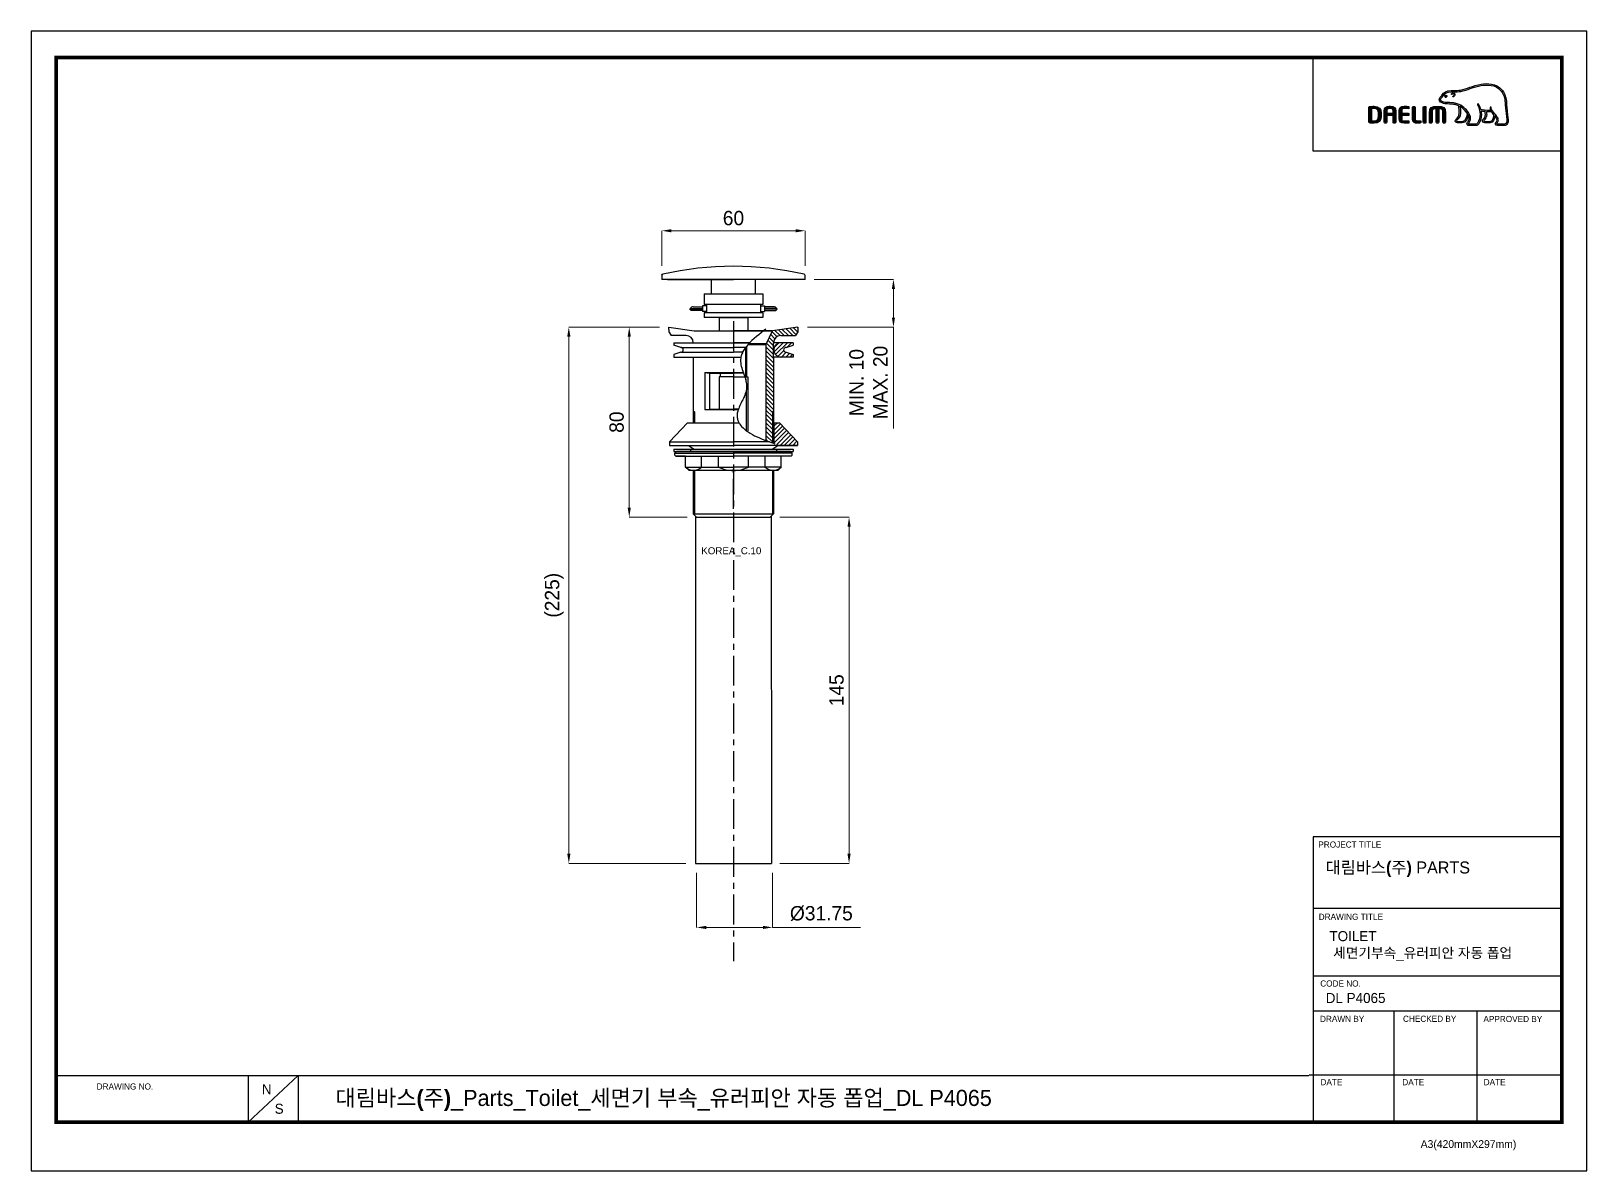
# Model space of a CAD drawing. Extents: x 0 to 651, y 0 to 477.
import ezdxf

# ---------------------------------------------------------------- set-up
doc = ezdxf.new("R2010")
doc.units = 0
doc.header["$LTSCALE"] = 10
doc.header["$MEASUREMENT"] = 0
doc.header["$PDMODE"] = 3
doc.header["$PDSIZE"] = -10
for name, pattern in [('CENTER', [2, 1.25, -0.25, 0.25, -0.25]), ('PHANTOM', [0.8, 0.45, -0.05, 0.1, -0.05, 0.1, -0.05]), ('PHANTOM2', [1.25, 0.625, -0.125, 0.125, -0.125, 0.125, -0.125])]:
    doc.linetypes.add(name, pattern=pattern)
doc.layers.get('0').update_dxf_attribs({"linetype": 'CONTINUOUS'})
doc.layers.get('DEFPOINTS').update_dxf_attribs({"linetype": 'CONTINUOUS'})
for name, color, linetype in [('1', 7, 'CONTINUOUS'), ('DEF_LAYER_ASSEM_MEMBER', 7, 'CONTINUOUS'), ('Layer 1', 7, 'CONTINUOUS'), ('Layer1', 1, 'CENTER'), ('Layer3', 2, 'CONTINUOUS'), ('레이어 1', 7, 'CONTINUOUS')]:
    doc.layers.add(name, color=color, linetype=linetype)
doc.layers.add('외형선', color=3, linetype='CONTINUOUS', lineweight=30)
doc.styles.add('Daelim Dimension', font='')
doc.styles.get("Standard").update_dxf_attribs({"font": ''})
doc.styles.get('Daelim Dimension').set_extended_font_data('나눔고딕')
doc.styles.get('Standard').set_extended_font_data('GulimChe')
doc.dimstyles.new('DEFAULT', dxfattribs={"dimscale": 2, "dimtxt": 2, "dimasz": 2, "dimexe": 0, "dimexo": 2, "dimgap": 1, "dimtad": 1, "dimdec": 0, "dimzin": 9, "dimdsep": 46, "dimtxsty": 'Daelim Dimension', "dimcen": 0.5, "dimclrd": 5, "dimclre": 5, "dimclrt": 256, "dimadec": 1, "dimazin": 0, "dimtfac": 1, "dimtdec": 0, "dimtix": 1, "dimtmove": 0, "dimatfit": 3, "dimfxl": 1, "dimtolj": 1, "dimtzin": 1, "dimlwd": 9, "dimlwe": 9, "dimarcsym": 0})

msp = doc.modelspace()

# ---------------------------------------------------------------- texts
at = {"color": 5, "ltscale": 40, "style": 'Daelim Dimension'}
for s, height, p in [('PROJECT TITLE', 2.56901, (538.628, 135.297)), ('DRAWING TITLE', 2.56901, (538.792, 105.061)), ('CODE NO.', 2.569, (539.437, 77.139)), ('DRAWN BY', 2.569, (539.336, 62.331)), ('CHECKED BY', 2.569, (574.046, 62.376)), ('APPROVED BY', 2.56901, (607.71, 62.293)), ('DRAWING NO.', 2.56901, (27.441, 34.032)), ('DATE', 2.569, (539.537, 35.853)), ('DATE', 2.569, (573.773, 35.853)), ('DATE', 2.569, (607.828, 35.853)), ('A3(420mmX297mm)', 3.24237, (581.453, 9.609))]:
    msp.add_text(s, height=height, dxfattribs=at).set_placement(p)
at = {"attachment_point": 1, "style": 'Daelim Dimension'}
for s, insert, char_height, width in [('{\\fPretendard Variable SemiBold|b0|i0|c129|p2;\\C7;대림바스(주)} PARTS', (541.683, 129.495), 5.036, 80.93993), (' TOILET\\P  세면기부속_유러피안 자동 폽업', (541.728, 100.349), 4.20412, 88.86379), ('DL P4065', (541.728, 74.457), 4.2041, 70.7511), ('N', (96.529, 36.289), 4.204, 5.86731), ('S', (101.935, 28.112), 4.204, 5.86731)]:
    msp.add_mtext(s, dxfattribs=dict(at, insert=insert, char_height=char_height, width=width))
at = {"color": 2, "insert": (127.34, 33.921), "char_height": 6.75663, "width": 305.05268, "attachment_point": 1, "style": 'Daelim Dimension'}
msp.add_mtext('{\\fPretendard Variable SemiBold|b0|i0|c129|p2;대림바스(주)}_Parts_Toilet_세면기 부속_유러피안 자동 폽업_DL P4065', dxfattribs=at)
at = {"layer": '1', "insert": (280.431, 260.992), "char_height": 2.916, "attachment_point": 1}
msp.add_mtext_dynamic_manual_height_columns('{\\fSwis721 BlkOul BT|b0|i0|c0|p82;KOREA_C.10}', width=20.43066, gutter_width=10.65, heights=[0], dxfattribs=at)

# ---------------------------------------------------------------- blocks, each defined once
blk = doc.blocks.new('*D6')
at = {"color": 5, "lineweight": 9, "ltscale": 0.5, "transparency": 16777216}
for p, q in [((262.89, 353.11), (250.29, 353.11)), ((250.29, 349.11), (250.29, 277.59)), ((274.49, 273.59), (250.29, 273.59))]:
    blk.add_line(p, q, dxfattribs=at)
at = {"color": 5, "ltscale": 0.5, "transparency": 16777216}
for points in [[(249.62, 349.11), (250.95, 349.11), (250.29, 353.11)], [(249.62, 277.59), (250.95, 277.59), (250.29, 273.59)]]:
    blk.add_solid(points, dxfattribs=at)
at = {"layer": 'DEFPOINTS', "color": 0, "ltscale": 0.5, "transparency": 16777216}
for p in [(266.89, 353.11), (250.29, 273.59), (278.49, 273.59)]:
    blk.add_point(p, dxfattribs=at)
at = {"color": 7, "ltscale": 0.5, "transparency": 16777216, "insert": (245.02, 313.35), "char_height": 6, "attachment_point": 5, "rotation": 90, "style": 'Daelim Dimension'}
blk.add_mtext('\\A1;80', dxfattribs=at)
blk = doc.blocks.new('*D5')
at = {"color": 5, "lineweight": 9, "ltscale": 0.5, "transparency": 16777216}
for p, q in [((327.69, 373.11), (360.84, 373.11)), ((360.84, 369.11), (360.84, 357.11)), ((324.89, 353.11), (360.84, 353.11)), ((360.84, 353.11), (360.84, 310.74))]:
    blk.add_line(p, q, dxfattribs=at)
at = {"color": 5, "ltscale": 0.5, "transparency": 16777216}
for points in [[(360.17, 369.11), (361.5, 369.11), (360.84, 373.11)], [(360.17, 357.11), (361.5, 357.11), (360.84, 353.11)]]:
    blk.add_solid(points, dxfattribs=at)
at = {"layer": 'DEFPOINTS', "color": 0, "ltscale": 0.5, "transparency": 16777216}
for p in [(323.69, 373.11), (320.89, 353.11), (360.84, 353.11)]:
    blk.add_point(p, dxfattribs=at)
at = {"color": 7, "ltscale": 0.5, "transparency": 16777216, "insert": (350.39, 329.92), "char_height": 6, "attachment_point": 5, "rotation": 90, "style": 'Daelim Dimension'}
blk.add_mtext('\\A1;MIN. 10\\PMAX. 20', dxfattribs=at)
blk = doc.blocks.new('*D7')
at = {"color": 5, "lineweight": 9, "ltscale": 0.5, "transparency": 16777216}
for p, q in [((262.89, 353.11), (225, 353.11)), ((225, 349.11), (225, 132.69)), ((274.01, 128.69), (225, 128.69))]:
    blk.add_line(p, q, dxfattribs=at)
at = {"color": 5, "ltscale": 0.5, "transparency": 16777216}
for points in [[(224.33, 349.11), (225.67, 349.11), (225, 353.11)], [(224.33, 132.69), (225.67, 132.69), (225, 128.69)]]:
    blk.add_solid(points, dxfattribs=at)
at = {"layer": 'DEFPOINTS', "color": 0, "ltscale": 0.5, "transparency": 16777216}
for p in [(266.89, 353.11), (225, 128.69), (278.01, 128.69)]:
    blk.add_point(p, dxfattribs=at)
at = {"color": 7, "ltscale": 0.5, "transparency": 16777216, "insert": (218.89, 240.9), "char_height": 6, "attachment_point": 5, "rotation": 90, "style": 'Daelim Dimension'}
blk.add_mtext('\\A1;(225)', dxfattribs=at)
blk = doc.blocks.new('*D8')
at = {"color": 5, "lineweight": 9, "ltscale": 0.5, "transparency": 16777216}
for p, q in [((313.29, 273.59), (342.27, 273.59)), ((342.27, 269.59), (342.27, 132.69)), ((313.29, 128.69), (342.27, 128.69))]:
    blk.add_line(p, q, dxfattribs=at)
at = {"color": 5, "ltscale": 0.5, "transparency": 16777216}
for points in [[(341.6, 269.59), (342.93, 269.59), (342.27, 273.59)], [(341.6, 132.69), (342.93, 132.69), (342.27, 128.69)]]:
    blk.add_solid(points, dxfattribs=at)
at = {"layer": 'DEFPOINTS', "color": 0, "ltscale": 0.5, "transparency": 16777216}
for p in [(309.29, 273.59), (309.29, 128.69), (342.27, 128.69)]:
    blk.add_point(p, dxfattribs=at)
at = {"color": 7, "ltscale": 0.5, "transparency": 16777216, "insert": (337.04, 201.14), "char_height": 6, "attachment_point": 5, "rotation": 90, "style": 'Daelim Dimension'}
blk.add_mtext('\\A1;145', dxfattribs=at)
blk = doc.blocks.new('*D9')
at = {"color": 5, "lineweight": 9, "ltscale": 0.5, "transparency": 16777216}
for p, q in [((263.89, 378.74), (263.89, 393.45)), ((267.89, 393.45), (319.89, 393.45)), ((323.89, 378.74), (323.89, 393.45))]:
    blk.add_line(p, q, dxfattribs=at)
at = {"color": 5, "ltscale": 0.5, "transparency": 16777216}
for points in [[(267.89, 394.12), (267.89, 392.79), (263.89, 393.45)], [(319.89, 394.12), (319.89, 392.79), (323.89, 393.45)]]:
    blk.add_solid(points, dxfattribs=at)
at = {"layer": 'DEFPOINTS', "color": 0, "ltscale": 0.5, "transparency": 16777216}
for p in [(323.89, 393.45), (263.89, 374.74), (323.89, 374.74)]:
    blk.add_point(p, dxfattribs=at)
at = {"color": 7, "ltscale": 0.5, "transparency": 16777216, "insert": (293.89, 398.72), "char_height": 6, "attachment_point": 5, "style": 'Daelim Dimension'}
blk.add_mtext('\\A1;60', dxfattribs=at)
blk = doc.blocks.new('*D10')
at = {"color": 5, "lineweight": 9, "ltscale": 0.5, "transparency": 16777216}
for p, q in [((278.49, 124.69), (278.49, 101.89)), ((310.24, 124.69), (310.24, 101.89)), ((282.49, 101.89), (306.24, 101.89)), ((310.24, 101.89), (347.11, 101.89))]:
    blk.add_line(p, q, dxfattribs=at)
at = {"color": 5, "ltscale": 0.5, "transparency": 16777216}
for points in [[(282.49, 102.55), (282.49, 101.22), (278.49, 101.89)], [(306.24, 102.55), (306.24, 101.22), (310.24, 101.89)]]:
    blk.add_solid(points, dxfattribs=at)
at = {"layer": 'DEFPOINTS', "color": 0, "ltscale": 0.5, "transparency": 16777216}
for p in [(278.49, 128.69), (310.24, 128.69), (310.24, 101.89)]:
    blk.add_point(p, dxfattribs=at)
at = {"color": 7, "ltscale": 0.5, "transparency": 16777216, "insert": (330.67, 107.72), "char_height": 6, "attachment_point": 5, "style": 'Daelim Dimension'}
blk.add_mtext('\\A1;%%c31.75', dxfattribs=at)

# ---------------------------------------------------------------- dimensions: what is measured, and where the dimension line sits
at = {"ltscale": 0.5}
dim = msp.add_linear_dim(base=(323.887, 393.454), p1=(263.887, 374.737), p2=(323.887, 374.737), dimstyle='DEFAULT', override={"dimtxt": 3, "dimclrt": 7}, dxfattribs=at)
dim.commit()
dim.dimension.update_dxf_attribs({"geometry": '*D9', "text_midpoint": (293.887, 398.72)})
dim = msp.add_linear_dim(base=(360.838, 353.106), p1=(323.687, 373.106), p2=(320.887, 353.106), angle=90, text='MIN. 10\\PMAX. <>', dimstyle='DEFAULT', override={"dimtxt": 3, "dimclrt": 7}, dxfattribs=at)
dim.commit()
dim.dimension.update_dxf_attribs({"geometry": '*D5', "text_midpoint": (360.838, 329.922), "dimtype": 160})
dim = msp.add_linear_dim(base=(225, 128.688), p1=(266.887, 353.106), p2=(278.012, 128.688), angle=90, text='(225)', dimstyle='DEFAULT', override={"dimtxt": 3, "dimclrt": 7}, dxfattribs=at)
dim.commit()
dim.dimension.update_dxf_attribs({"geometry": '*D7', "text_midpoint": (218.889, 240.897)})
for base, p1, p2, picture, middle in [((250.287, 273.588), (266.887, 353.106), (278.487, 273.588), '*D6', (245.021, 313.347)), ((342.267, 128.688), (309.287, 273.588), (309.287, 128.688), '*D8', (337.035, 201.138))]:
    dim = msp.add_linear_dim(base=base, p1=p1, p2=p2, angle=90, dimstyle='DEFAULT', override={"dimtxt": 3, "dimclrt": 7}, dxfattribs=at)
    dim.commit()
    dim.dimension.update_dxf_attribs({"geometry": picture, "text_midpoint": middle})
dim = msp.add_linear_dim(base=(310.237, 101.888), p1=(278.487, 128.688), p2=(310.237, 128.688), text='%%c<>', dimstyle='DEFAULT', override={"dimtxt": 3, "dimdec": 2, "dimclrt": 7}, dxfattribs=at)
dim.commit()
dim.dimension.update_dxf_attribs({"geometry": '*D10', "text_midpoint": (330.674, 101.888), "dimtype": 160})

# ---------------------------------------------------------------- hatches: boundary and pattern name
at = {"layer": '1'}
h = msp.add_hatch(dxfattribs=at)
h.set_pattern_fill('ANSI31', color=256, scale=10, angle=90)
h.set_pattern_definition([(135, (259.4752, 78.2379), (-0.8838835, -0.8838835), [])])
edge = h.paths.add_edge_path()
edge.add_line((310.687, 340.606), (310.687, 346.606))
edge.add_arc((313.687, 346.606), 3, 90.182742, 180, ccw=False)
edge.add_line((313.677, 349.606), (319.887, 349.606))
edge.add_line((319.887, 349.606), (320.887, 351.106))
edge.add_line((320.887, 351.106), (320.887, 353.106))
edge.add_line((320.887, 353.106), (310.278, 351.606))
edge.add_line((310.278, 351.606), (307.68, 346.315))
edge.add_arc((308.578, 345.874), 1, 153.853159, 180)
edge.add_line((307.578, 345.874), (307.578, 305.604))
edge.add_spline(control_points=[(307.578, 305.604), (308.026, 305.436), (308.481, 305.27), (308.944, 305.106)], knot_values=[59.3733795, 59.3733795, 59.3733795, 59.3733795, 60.5165772, 60.5165772, 60.5165772, 60.5165772], degree=3, periodic=0)
edge.add_spline(control_points=[(308.944, 305.106), (309.353, 304.962), (309.767, 304.819), (310.187, 304.677)], knot_values=[60.5165772, 60.5165772, 60.5165772, 60.5165772, 61.5254976, 61.5254976, 61.5254976, 61.5254976], degree=3, periodic=0)
edge.add_line((310.187, 304.677), (310.187, 317.606))
edge.add_line((310.187, 317.606), (310.687, 318.106))
edge.add_line((310.687, 318.106), (310.687, 340.606))
h = msp.add_hatch(dxfattribs=at)
h.set_pattern_fill('ANSI31', color=256, scale=10)
h.set_pattern_definition([(45, (-1029.8108, 552.4247), (-0.8838835, 0.8838835), [])])
edge = h.paths.add_edge_path()
edge.add_line((315.887, 344.606), (318.887, 345.606))
edge.add_line((318.887, 345.606), (318.887, 346.606))
edge.add_line((318.887, 346.606), (313.787, 346.606))
edge.add_spline(control_points=[(313.787, 346.606), (307.787, 346.606), (307.787, 340.606), (313.787, 340.606)], knot_values=[0, 0, 0, 0, 1, 1, 1, 1], weights=[1, 0.3333333, 0.3333333, 1], degree=3, periodic=0)
edge.add_line((313.787, 340.606), (318.887, 340.606))
edge.add_line((318.887, 340.606), (318.887, 341.606))
edge.add_line((318.887, 341.606), (315.887, 342.606))
edge.add_arc((315.887, 343.606), 1, 90, 270, ccw=False)
h = msp.add_hatch(dxfattribs=at)
h.set_pattern_fill('ANSI31', color=256, scale=10)
h.set_pattern_definition([(45, (259.4752, 78.2379), (-0.8838835, 0.8838835), [])])
edge = h.paths.add_edge_path()
edge.add_line((313.137, 313.106), (310.787, 313.106))
edge.add_line((310.787, 313.106), (310.787, 304.477))
edge.add_spline(control_points=[(310.787, 304.477), (311.679, 304.181), (312.593, 303.891), (313.523, 303.606)], knot_values=[62.0040833, 62.0040833, 62.0040833, 62.0040833, 64.1281314, 64.1281314, 64.1281314, 64.1281314], degree=3, periodic=0)
edge.add_line((313.523, 303.606), (320.637, 303.606))
edge.add_line((320.637, 303.606), (320.637, 305.106))
edge.add_line((320.637, 305.106), (313.137, 313.106))
at = {"layer": '레이어 1'}
h = msp.add_hatch(color=5, dxfattribs=at)
h.dxf.hatch_style = 1
edge = h.paths.add_edge_path(flags=16)
edge.add_spline(control_points=[(617.136, 438.367), (616.852, 438.053), (616.496, 438.05), (616.481, 438.05), (616.481, 438.05), (613.626, 438.05), (613.626, 438.05), (613.522, 438.05), (613.441, 438.076), (613.39, 438.128), (613.346, 438.17), (613.325, 438.234), (613.325, 438.314), (613.325, 438.475), (613.443, 438.623), (613.568, 438.78), (613.683, 438.929), (613.793, 439.07), (613.855, 439.243), (614.011, 439.664), (613.995, 440.112), (613.808, 440.508), (613.471, 441.223), (612.971, 441.784), (612.487, 442.327), (612.487, 442.327), (612.323, 442.508), (612.323, 442.509), (611.693, 443.211), (611.042, 443.938), (610.99, 444.922), (610.978, 445.117), (610.888, 445.235), (610.763, 445.23), (610.763, 445.23), (610.578, 445.141), (610.574, 445.141), (610.524, 445.086), (610.496, 445.004), (610.496, 444.91), (610.496, 444.91), (610.498, 444.876), (610.498, 444.876), (610.523, 444.52), (610.608, 444.171), (610.757, 443.808), (610.757, 443.808), (610.772, 443.772), (610.772, 443.772), (610.772, 443.772), (610.733, 443.77), (610.733, 443.77), (608.901, 443.698), (607.105, 444.044), (606.576, 444.171), (606.251, 445.482), (605.722, 446.351), (605.699, 446.387), (605.658, 446.456), (605.593, 446.508), (605.53, 446.526), (605.53, 446.526), (605.375, 446.503), (605.356, 446.5), (605.343, 446.481), (605.316, 446.445), (605.257, 446.365), (605.257, 446.365), (605.249, 446.301), (605.249, 446.301), (605.249, 446.301), (605.298, 446.128), (605.298, 446.128), (605.338, 446.059), (606.279, 444.411), (606.279, 442.228), (606.279, 440.881), (605.925, 439.611), (605.227, 438.452), (605.06, 438.174), (604.841, 438.05), (604.514, 438.05), (604.514, 438.05), (601.7, 438.05), (601.7, 438.05), (601.607, 438.05), (601.412, 438.116), (601.412, 438.319), (601.412, 438.431), (601.516, 438.615), (601.69, 438.809), (602.862, 440.115), (602.186, 442.154), (601.061, 443.498), (599.975, 444.793), (598.203, 446.424), (595.927, 446.829), (595.12, 446.97), (593.795, 447.049), (592.724, 447.112), (592.724, 447.112), (591.642, 447.176), (591.642, 447.176), (591.087, 447.219), (590.169, 447.56), (589.89, 448.089), (589.772, 448.308), (589.785, 448.531), (589.933, 448.786), (590.026, 448.94), (590.154, 449.073), (590.315, 449.234), (590.493, 449.414), (590.676, 449.6), (590.818, 449.846), (590.818, 449.846), (590.859, 449.923), (590.859, 449.923), (591.402, 450.962), (592.522, 451.511), (594.187, 451.555), (594.187, 451.555), (595.127, 451.566), (595.127, 451.566), (596.158, 451.571), (597.328, 451.577), (598.29, 451.784), (599.64, 452.074), (600.995, 452.537), (602.191, 452.945), (602.191, 452.945), (602.229, 452.957), (602.229, 452.957), (603.708, 453.463), (605.237, 453.986), (606.8, 454.24), (609.302, 454.654), (612.738, 454.641), (614.9, 452.214), (615.899, 451.091), (616.514, 449.545), (616.726, 447.62), (616.726, 447.62), (616.718, 447.627), (616.711, 447.633), (616.728, 447.595), (616.744, 447.379), (616.833, 446.155), (616.859, 445.566), (616.886, 444.957), (617.04, 443.828), (617.04, 443.828), (617.476, 440.05), (617.476, 440.05), (617.476, 440.05), (617.502, 439.591), (617.502, 439.591), (617.502, 439.049), (617.379, 438.637), (617.136, 438.367)], knot_values=[0, 0, 0, 0, 1, 1, 1, 2, 2, 2, 3, 3, 3, 4, 4, 4, 5, 5, 5, 6, 6, 6, 7, 7, 7, 8, 8, 8, 9, 9, 9, 10, 10, 10, 11, 11, 11, 12, 12, 12, 13, 13, 13, 14, 14, 14, 15, 15, 15, 16, 16, 16, 17, 17, 17, 18, 18, 18, 19, 19, 19, 20, 20, 20, 21, 21, 21, 22, 22, 22, 23, 23, 23, 24, 24, 24, 25, 25, 25, 26, 26, 26, 27, 27, 27, 28, 28, 28, 29, 29, 29, 30, 30, 30, 31, 31, 31, 32, 32, 32, 33, 33, 33, 34, 34, 34, 35, 35, 35, 36, 36, 36, 37, 37, 37, 38, 38, 38, 39, 39, 39, 40, 40, 40, 41, 41, 41, 42, 42, 42, 43, 43, 43, 44, 44, 44, 45, 45, 45, 46, 46, 46, 47, 47, 47, 48, 48, 48, 49, 49, 49, 50, 50, 50, 51, 51, 51, 52, 52, 52, 53, 53, 53, 53], degree=3, periodic=0)
edge = h.paths.add_edge_path(flags=16)
edge.add_spline(control_points=[(610.538, 439.183), (610.538, 439.183), (608.209, 439.183), (608.209, 439.183), (608.037, 439.183), (607.901, 439.321), (607.901, 439.496), (607.901, 439.618), (608.007, 439.774), (608.108, 439.881), (608.582, 440.334), (609.066, 440.959), (609.066, 442.144), (609.066, 442.144), (609.036, 442.682), (609.036, 442.684), (609.036, 442.684), (608.95, 443.208), (608.95, 443.208), (608.95, 443.208), (608.944, 443.24), (608.944, 443.24), (608.944, 443.24), (608.979, 443.238), (608.979, 443.238), (609.413, 443.207), (610.258, 443.16), (611.064, 443.198), (611.269, 442.872), (611.599, 442.453), (612.081, 441.895), (612.059, 441.617), (611.829, 439.183), (610.538, 439.183)], knot_values=[0, 0, 0, 0, 1, 1, 1, 2, 2, 2, 3, 3, 3, 4, 4, 4, 5, 5, 5, 6, 6, 6, 7, 7, 7, 8, 8, 8, 9, 9, 9, 10, 10, 10, 11, 11, 11, 11], degree=3, periodic=0)
edge = h.paths.add_edge_path(flags=16)
edge.add_spline(control_points=[(598.855, 439.183), (598.855, 439.183), (596.811, 439.183), (596.811, 439.183), (596.658, 439.183), (596.493, 439.309), (596.493, 439.496), (596.493, 439.609), (596.588, 439.749), (596.761, 439.889), (597.278, 440.301), (598.062, 440.924), (598.147, 442.646), (598.147, 442.646), (598.159, 443.115), (598.159, 443.115), (598.159, 443.848), (597.991, 444.732), (597.832, 445.522), (597.832, 445.522), (597.806, 445.602), (597.806, 445.602), (597.806, 445.602), (597.873, 445.55), (597.873, 445.55), (598.177, 445.362), (599.847, 444.231), (601.031, 442.56), (600.933, 441.769), (600.487, 439.183), (598.855, 439.183)], knot_values=[0, 0, 0, 0, 1, 1, 1, 2, 2, 2, 3, 3, 3, 4, 4, 4, 5, 5, 5, 6, 6, 6, 7, 7, 7, 8, 8, 8, 9, 9, 9, 10, 10, 10, 10], degree=3, periodic=0)
edge = h.paths.add_edge_path()
edge.add_spline(control_points=[(618.053, 440.107), (618.052, 440.112), (617.619, 443.906), (617.619, 443.906), (617.458, 445.04), (617.435, 445.644), (617.414, 446.18), (617.414, 446.18), (617.307, 447.678), (617.307, 447.679), (617.079, 449.729), (616.415, 451.385), (615.334, 452.596), (612.998, 455.22), (609.352, 455.248), (606.704, 454.811), (605.08, 454.543), (603.527, 454.013), (602.027, 453.499), (602.027, 453.499), (601.978, 453.482), (601.978, 453.482), (600.805, 453.082), (599.473, 452.626), (598.167, 452.348), (597.269, 452.156), (596.145, 452.147), (595.151, 452.142), (595.151, 452.142), (594.168, 452.13), (594.168, 452.13), (592.28, 452.084), (590.993, 451.43), (590.343, 450.187), (590.343, 450.187), (590.314, 450.134), (590.314, 450.134), (590.207, 449.945), (590.047, 449.785), (589.904, 449.642), (589.747, 449.484), (589.57, 449.306), (589.435, 449.076), (589.299, 448.845), (589.23, 448.612), (589.23, 448.383), (589.23, 448.19), (589.279, 448), (589.376, 447.819), (589.777, 447.061), (590.923, 446.652), (591.606, 446.603), (591.606, 446.603), (592.612, 446.54), (592.636, 446.538), (593.642, 446.481), (595.02, 446.402), (595.824, 446.259), (596.294, 446.176), (596.829, 446.008), (597.321, 445.776), (597.356, 445.648), (597.612, 444.512), (597.612, 443.115), (597.612, 443.115), (597.601, 442.671), (597.601, 442.671), (597.527, 441.198), (596.884, 440.683), (596.414, 440.307), (596.366, 440.269), (595.947, 439.921), (595.917, 439.502), (595.895, 439.265), (595.963, 439.049), (596.107, 438.893), (596.263, 438.725), (596.5, 438.64), (596.811, 438.64), (596.811, 438.64), (598.855, 438.64), (598.855, 438.64), (600.384, 438.64), (601.141, 440.287), (601.371, 441.83), (601.371, 441.83), (601.376, 442.047), (601.376, 442.047), (601.376, 442.047), (601.439, 441.938), (601.439, 441.938), (601.635, 441.502), (601.753, 440.98), (601.753, 440.587), (601.753, 440.035), (601.583, 439.553), (601.258, 439.194), (601.176, 439.113), (600.767, 438.689), (600.767, 438.266), (600.767, 438.266), (600.771, 438.196), (600.771, 438.196), (600.829, 437.696), (601.234, 437.473), (601.61, 437.473), (601.61, 437.473), (604.514, 437.473), (604.514, 437.473), (605.038, 437.473), (605.456, 437.709), (605.724, 438.154), (606.464, 439.381), (606.838, 440.714), (606.838, 442.114), (606.838, 442.551), (606.797, 443.017), (606.716, 443.501), (606.716, 443.501), (606.709, 443.54), (606.709, 443.54), (606.709, 443.54), (606.748, 443.532), (606.748, 443.532), (607.097, 443.464), (607.659, 443.366), (608.354, 443.291), (608.354, 443.291), (608.374, 443.289), (608.374, 443.289), (608.374, 443.289), (608.468, 442.757), (608.468, 442.757), (608.468, 442.757), (608.488, 442.63), (608.488, 442.628), (608.488, 442.628), (608.516, 442.157), (608.516, 442.157), (608.516, 441.027), (608.003, 440.535), (607.727, 440.272), (607.723, 440.268), (607.338, 439.877), (607.296, 439.53), (607.296, 439.53), (607.283, 439.423), (607.283, 439.423), (607.283, 439.314), (607.311, 439.1), (607.501, 438.903), (607.669, 438.728), (607.929, 438.64), (608.275, 438.64), (608.275, 438.64), (610.538, 438.64), (610.538, 438.64), (611.912, 438.64), (612.326, 440.387), (612.492, 441.366), (612.492, 441.366), (612.5, 441.467), (612.5, 441.467), (612.5, 441.467), (612.554, 441.393), (612.554, 441.393), (612.871, 440.988), (613.149, 440.538), (613.283, 440.259), (613.353, 440.113), (613.391, 439.951), (613.391, 439.789), (613.391, 439.789), (613.34, 439.462), (613.34, 439.462), (613.287, 439.284), (613.166, 439.12), (613.047, 438.962), (612.873, 438.736), (612.693, 438.501), (612.693, 438.216), (612.693, 438.216), (612.71, 438.059), (612.71, 438.059), (612.793, 437.681), (613.099, 437.473), (613.572, 437.473), (613.572, 437.473), (616.479, 437.473), (616.479, 437.473), (616.543, 437.473), (617.111, 437.487), (617.556, 437.968), (617.911, 438.353), (618.084, 438.882), (618.084, 439.584), (618.084, 439.584), (618.053, 440.105), (618.053, 440.107)], knot_values=[0, 0, 0, 0, 1, 1, 1, 2, 2, 2, 3, 3, 3, 4, 4, 4, 5, 5, 5, 6, 6, 6, 7, 7, 7, 8, 8, 8, 9, 9, 9, 10, 10, 10, 11, 11, 11, 12, 12, 12, 13, 13, 13, 14, 14, 14, 15, 15, 15, 16, 16, 16, 17, 17, 17, 18, 18, 18, 19, 19, 19, 20, 20, 20, 21, 21, 21, 22, 22, 22, 23, 23, 23, 24, 24, 24, 25, 25, 25, 26, 26, 26, 27, 27, 27, 28, 28, 28, 29, 29, 29, 30, 30, 30, 31, 31, 31, 32, 32, 32, 33, 33, 33, 34, 34, 34, 35, 35, 35, 36, 36, 36, 37, 37, 37, 38, 38, 38, 39, 39, 39, 40, 40, 40, 41, 41, 41, 42, 42, 42, 43, 43, 43, 44, 44, 44, 45, 45, 45, 46, 46, 46, 47, 47, 47, 48, 48, 48, 49, 49, 49, 50, 50, 50, 51, 51, 51, 52, 52, 52, 53, 53, 53, 54, 54, 54, 55, 55, 55, 56, 56, 56, 57, 57, 57, 58, 58, 58, 59, 59, 59, 60, 60, 60, 61, 61, 61, 62, 62, 62, 63, 63, 63, 64, 64, 64, 65, 65, 65, 66, 66, 66, 66], degree=3, periodic=0)
edge = h.paths.add_edge_path(flags=0)
edge.add_spline(control_points=[(591.557, 449.918), (591.557, 449.918), (591.979, 450.109), (592.503, 449.907), (592.503, 449.907), (592.568, 449.88), (592.484, 449.76), (592.229, 449.417), (591.977, 449.343), (591.977, 449.343), (591.977, 449.343), (591.795, 449.279), (591.693, 449.403), (591.486, 449.646), (591.479, 449.787), (591.479, 449.787), (591.479, 449.787), (591.458, 449.892), (591.557, 449.918)], knot_values=[0, 0, 0, 0, 1, 1, 1, 2, 2, 2, 3, 3, 3, 4, 4, 4, 5, 5, 5, 6, 6, 6, 6], degree=3, periodic=0)
edge = h.paths.add_edge_path(flags=0)
edge.add_spline(control_points=[(594.347, 450.696), (594.284, 450.627), (594.279, 450.512), (594.347, 450.451), (594.413, 450.392), (594.526, 450.408), (594.589, 450.477), (594.623, 450.512), (594.97, 450.924), (595.269, 450.713), (595.379, 450.635), (595.424, 450.523), (595.408, 450.379), (595.382, 450.148), (595.182, 449.886), (595.042, 449.796), (594.963, 449.748), (594.912, 449.646), (594.949, 449.563), (594.986, 449.481), (595.09, 449.456), (595.175, 449.495), (595.425, 449.615), (595.741, 450.016), (595.785, 450.389), (595.813, 450.649), (595.697, 450.862), (595.489, 451.005), (595.042, 451.323), (594.535, 450.898), (594.347, 450.696)], knot_values=[0, 0, 0, 0, 1, 1, 1, 2, 2, 2, 3, 3, 3, 4, 4, 4, 5, 5, 5, 6, 6, 6, 7, 7, 7, 8, 8, 8, 9, 9, 9, 10, 10, 10, 10], degree=3, periodic=0)
edge = h.paths.add_edge_path(flags=0)
edge.add_spline(control_points=[(594.29, 450.386), (594.29, 450.386), (594.29, 450.386), (594.29, 450.386), (594.29, 450.386), (594.29, 450.386), (594.29, 450.386)], knot_values=[0, 0, 0, 0, 1, 1, 1, 2, 2, 2, 2], degree=3, periodic=0)
h = msp.add_hatch(color=5, dxfattribs=at)
h.dxf.hatch_style = 2
edge = h.paths.add_edge_path()
edge.add_spline(control_points=[(591.557, 449.918), (591.557, 449.918), (591.979, 450.109), (592.503, 449.907), (592.503, 449.907), (592.568, 449.88), (592.484, 449.76), (592.229, 449.417), (591.977, 449.343), (591.977, 449.343), (591.977, 449.343), (591.795, 449.279), (591.693, 449.403), (591.486, 449.646), (591.479, 449.787), (591.479, 449.787), (591.479, 449.787), (591.458, 449.892), (591.557, 449.918)], knot_values=[0, 0, 0, 0, 1, 1, 1, 2, 2, 2, 3, 3, 3, 4, 4, 4, 5, 5, 5, 6, 6, 6, 6], degree=3, periodic=0)
h = msp.add_hatch(color=5, dxfattribs=at)
h.dxf.hatch_style = 2
edge = h.paths.add_edge_path()
edge.add_spline(control_points=[(594.347, 450.696), (594.284, 450.627), (594.279, 450.512), (594.347, 450.451), (594.413, 450.392), (594.526, 450.408), (594.589, 450.477), (594.623, 450.512), (594.97, 450.924), (595.269, 450.713), (595.379, 450.635), (595.424, 450.523), (595.408, 450.379), (595.382, 450.148), (595.182, 449.886), (595.042, 449.796), (594.963, 449.748), (594.912, 449.646), (594.949, 449.563), (594.986, 449.481), (595.09, 449.456), (595.175, 449.495), (595.425, 449.615), (595.741, 450.016), (595.785, 450.389), (595.813, 450.649), (595.697, 450.862), (595.489, 451.005), (595.042, 451.323), (594.535, 450.898), (594.347, 450.696)], knot_values=[0, 0, 0, 0, 1, 1, 1, 2, 2, 2, 3, 3, 3, 4, 4, 4, 5, 5, 5, 6, 6, 6, 7, 7, 7, 8, 8, 8, 9, 9, 9, 10, 10, 10, 10], degree=3, periodic=0)
h = msp.add_hatch(color=5, dxfattribs=at)
h.dxf.hatch_style = 2
edge = h.paths.add_edge_path()
edge.add_spline(control_points=[(563.818, 441.401), (563.818, 440.075), (563.213, 439.43), (561.967, 439.43), (561.967, 439.43), (561.115, 439.445), (560.893, 439.449), (560.893, 439.449), (560.893, 444.534), (560.893, 444.534), (561.335, 444.578), (561.962, 444.586), (561.968, 444.586), (563.247, 444.586), (563.818, 443.978), (563.818, 442.616), (563.818, 442.616), (563.818, 441.401), (563.818, 441.401)], knot_values=[0, 0, 0, 0, 1, 1, 1, 2, 2, 2, 3, 3, 3, 4, 4, 4, 5, 5, 5, 6, 6, 6, 6], degree=3, periodic=0)
edge = h.paths.add_edge_path()
edge.add_spline(control_points=[(561.967, 445.541), (561.276, 445.541), (560.379, 445.499), (560.085, 445.451), (559.901, 445.42), (559.783, 445.283), (559.783, 445.101), (559.783, 445.101), (559.783, 438.915), (559.783, 438.915), (559.783, 438.724), (559.902, 438.59), (560.094, 438.564), (560.372, 438.517), (561.266, 438.475), (561.967, 438.475), (563.898, 438.475), (564.918, 439.487), (564.918, 441.401), (564.918, 441.401), (564.918, 442.616), (564.918, 442.616), (564.918, 444.53), (563.898, 445.541), (561.967, 445.541)], knot_values=[0, 0, 0, 0, 1, 1, 1, 2, 2, 2, 3, 3, 3, 4, 4, 4, 5, 5, 5, 6, 6, 6, 7, 7, 7, 8, 8, 8, 8], degree=3, periodic=0)
h = msp.add_hatch(color=5, dxfattribs=at)
h.dxf.hatch_style = 2
edge = h.paths.add_edge_path()
edge.add_spline(control_points=[(569.897, 442.623), (569.897, 442.623), (567.294, 442.623), (567.294, 442.623), (567.294, 442.72), (567.294, 443.552), (567.294, 443.552), (567.294, 444.419), (567.552, 444.567), (568.326, 444.567), (568.326, 444.567), (568.865, 444.567), (568.865, 444.567), (569.639, 444.567), (569.897, 444.419), (569.897, 443.552), (569.897, 443.552), (569.897, 442.72), (569.897, 442.623)], knot_values=[0, 0, 0, 0, 1, 1, 1, 2, 2, 2, 3, 3, 3, 4, 4, 4, 5, 5, 5, 6, 6, 6, 6], degree=3, periodic=0)
edge = h.paths.add_edge_path()
edge.add_spline(control_points=[(568.865, 445.541), (568.865, 445.541), (568.326, 445.541), (568.326, 445.541), (566.851, 445.541), (566.194, 444.928), (566.194, 443.552), (566.194, 443.552), (566.194, 438.844), (566.194, 438.844), (566.194, 438.678), (566.328, 438.538), (566.487, 438.538), (566.487, 438.538), (567.002, 438.538), (567.002, 438.538), (567.184, 438.538), (567.294, 438.693), (567.294, 438.844), (567.294, 438.844), (567.294, 441.549), (567.294, 441.655), (567.294, 441.655), (569.897, 441.655), (569.897, 441.655), (569.897, 441.549), (569.897, 438.844), (569.897, 438.844), (569.897, 438.675), (570.03, 438.538), (570.194, 438.538), (570.194, 438.538), (570.702, 438.538), (570.702, 438.538), (570.881, 438.538), (571.001, 438.696), (571.001, 438.844), (571.001, 438.844), (571.001, 443.552), (571.001, 443.552), (571.001, 444.928), (570.342, 445.541), (568.865, 445.541)], knot_values=[0, 0, 0, 0, 1, 1, 1, 2, 2, 2, 3, 3, 3, 4, 4, 4, 5, 5, 5, 6, 6, 6, 7, 7, 7, 8, 8, 8, 9, 9, 9, 10, 10, 10, 11, 11, 11, 12, 12, 12, 13, 13, 13, 14, 14, 14, 14], degree=3, periodic=0)
h = msp.add_hatch(color=5, dxfattribs=at)
h.dxf.hatch_style = 2
edge = h.paths.add_edge_path()
edge.add_spline(control_points=[(572.4, 443.742), (572.4, 443.742), (572.4, 440.276), (572.4, 440.276), (572.4, 439.064), (573.092, 438.475), (574.517, 438.475), (575.146, 438.475), (576.002, 438.487), (576.344, 438.519), (576.339, 438.519), (576.51, 438.535), (576.51, 438.535), (576.51, 438.535), (576.559, 438.54), (576.559, 438.54), (576.559, 438.54), (576.559, 439.467), (576.559, 439.467), (576.559, 439.467), (574.525, 439.467), (574.525, 439.467), (573.505, 439.467), (573.505, 439.755), (573.505, 440.276), (573.505, 440.276), (573.505, 441.561), (573.505, 441.661), (573.61, 441.661), (576.24, 441.661), (576.24, 441.661), (576.413, 441.661), (576.553, 441.798), (576.553, 441.966), (576.553, 441.966), (576.553, 442.31), (576.553, 442.31), (576.553, 442.479), (576.413, 442.616), (576.24, 442.616), (576.24, 442.616), (573.61, 442.616), (573.505, 442.616), (573.505, 442.716), (573.505, 443.742), (573.505, 443.742), (573.505, 444.263), (573.505, 444.55), (574.525, 444.55), (574.525, 444.55), (576.559, 444.541), (576.559, 444.541), (576.559, 444.541), (576.559, 445.463), (576.559, 445.463), (576.559, 445.463), (576.343, 445.486), (576.343, 445.486), (575.943, 445.522), (575.025, 445.541), (574.517, 445.541), (573.092, 445.541), (572.4, 444.953), (572.4, 443.742)], knot_values=[0, 0, 0, 0, 1, 1, 1, 2, 2, 2, 3, 3, 3, 4, 4, 4, 5, 5, 5, 6, 6, 6, 7, 7, 7, 8, 8, 8, 9, 9, 9, 10, 10, 10, 11, 11, 11, 12, 12, 12, 13, 13, 13, 14, 14, 14, 15, 15, 15, 16, 16, 16, 17, 17, 17, 18, 18, 18, 19, 19, 19, 20, 20, 20, 21, 21, 21, 21], degree=3, periodic=0)
h = msp.add_hatch(color=5, dxfattribs=at)
h.dxf.hatch_style = 2
edge = h.paths.add_edge_path()
edge.add_spline(control_points=[(578.326, 445.478), (578.156, 445.478), (578.011, 445.338), (578.011, 445.171), (578.011, 445.171), (578.011, 440.276), (578.011, 440.276), (578.011, 438.681), (579.101, 438.475), (580.049, 438.475), (580.745, 438.475), (580.923, 438.505), (581.129, 438.539), (581.129, 438.539), (581.249, 438.558), (581.249, 438.558), (581.248, 438.557), (581.408, 438.577), (581.408, 438.577), (581.408, 438.577), (581.456, 438.584), (581.456, 438.584), (581.456, 438.584), (581.456, 439.467), (581.456, 439.467), (581.456, 439.467), (580.059, 439.467), (580.059, 439.467), (579.115, 439.467), (579.115, 439.824), (579.115, 440.17), (579.115, 440.17), (579.115, 445.171), (579.115, 445.171), (579.115, 445.338), (578.972, 445.478), (578.802, 445.478), (578.802, 445.478), (578.326, 445.478), (578.326, 445.478)], knot_values=[0, 0, 0, 0, 1, 1, 1, 2, 2, 2, 3, 3, 3, 4, 4, 4, 5, 5, 5, 6, 6, 6, 7, 7, 7, 8, 8, 8, 9, 9, 9, 10, 10, 10, 11, 11, 11, 12, 12, 12, 13, 13, 13, 13], degree=3, periodic=0)
h = msp.add_hatch(color=5, dxfattribs=at)
h.dxf.hatch_style = 2
edge = h.paths.add_edge_path()
edge.add_spline(control_points=[(582.821, 445.478), (582.638, 445.478), (582.528, 445.326), (582.528, 445.18), (582.528, 445.18), (582.528, 438.844), (582.528, 438.844), (582.528, 438.675), (582.66, 438.538), (582.821, 438.538), (582.821, 438.538), (583.335, 438.538), (583.335, 438.538), (583.52, 438.538), (583.63, 438.693), (583.63, 438.844), (583.63, 438.844), (583.63, 445.18), (583.63, 445.18), (583.63, 445.347), (583.501, 445.478), (583.335, 445.478), (583.335, 445.478), (582.821, 445.478), (582.821, 445.478)], knot_values=[0, 0, 0, 0, 1, 1, 1, 2, 2, 2, 3, 3, 3, 4, 4, 4, 5, 5, 5, 6, 6, 6, 7, 7, 7, 8, 8, 8, 8], degree=3, periodic=0)
h = msp.add_hatch(color=5, dxfattribs=at)
h.dxf.hatch_style = 2
edge = h.paths.add_edge_path()
edge.add_spline(control_points=[(585.111, 442.744), (585.111, 442.744), (585.111, 438.844), (585.111, 438.844), (585.111, 438.675), (585.244, 438.538), (585.407, 438.538), (585.407, 438.538), (585.928, 438.538), (585.928, 438.538), (586.113, 438.538), (586.223, 438.693), (586.223, 438.844), (586.223, 438.844), (586.223, 442.647), (586.223, 442.647), (586.223, 444.324), (586.507, 444.487), (587.925, 444.491), (587.925, 444.388), (587.925, 438.844), (587.925, 438.844), (587.925, 438.669), (588.051, 438.538), (588.218, 438.538), (588.218, 438.538), (588.731, 438.538), (588.731, 438.538), (588.914, 438.538), (589.024, 438.693), (589.024, 438.844), (589.024, 438.844), (589.024, 444.371), (589.024, 444.48), (589.687, 444.478), (590.153, 444.423), (590.406, 444.171), (590.672, 443.905), (590.724, 443.41), (590.724, 442.647), (590.724, 442.647), (590.724, 438.844), (590.724, 438.844), (590.724, 438.678), (590.859, 438.538), (591.019, 438.538), (591.019, 438.538), (591.544, 438.538), (591.544, 438.538), (591.725, 438.538), (591.838, 438.697), (591.838, 438.844), (591.838, 438.844), (591.838, 442.744), (591.838, 442.744), (591.838, 445.107), (591, 445.508), (588.481, 445.508), (585.953, 445.508), (585.111, 445.107), (585.111, 442.744)], knot_values=[0, 0, 0, 0, 1, 1, 1, 2, 2, 2, 3, 3, 3, 4, 4, 4, 5, 5, 5, 6, 6, 6, 7, 7, 7, 8, 8, 8, 9, 9, 9, 10, 10, 10, 11, 11, 11, 12, 12, 12, 13, 13, 13, 14, 14, 14, 15, 15, 15, 16, 16, 16, 17, 17, 17, 18, 18, 18, 19, 19, 19, 20, 20, 20, 20], degree=3, periodic=0)

# ---------------------------------------------------------------- linework, layer by layer
at = {"color": 5, "ltscale": 0.5}
for p, q in [((536.425, 426.738), (536.425, 465.925)), ((536.425, 139.825), (536.425, 19.796))]:
    msp.add_line(p, q, dxfattribs=at)
at = {"color": 5}
for p, q in [((598.764, 438.64), (598.764, 438.64)), ((10.468, 39.967), (534.655, 39.967))]:
    msp.add_line(p, q, dxfattribs=at)
at = {"color": 5, "ltscale": 40}
for p, q in [((640.468, 426.738), (536.425, 426.738)), ((640.468, 139.825), (536.425, 139.825)), ((640.468, 109.752), (536.425, 109.752)), ((640.468, 109.752), (536.425, 109.752)), ((640.468, 81.463), (536.425, 81.463)), ((640.468, 81.463), (536.425, 81.463)), ((640.468, 66.872), (536.425, 66.872)), ((640.468, 66.872), (536.425, 66.872)), ((570.219, 66.872), (570.219, 20.425)), ((604.902, 66.872), (604.902, 20.425)), ((90.819, 39.967), (90.819, 20.351)), ((90.819, 39.967), (90.819, 20.351)), ((111.813, 39.967), (90.819, 20.351)), ((111.813, 39.967), (90.819, 20.351)), ((111.813, 39.967), (111.813, 20.351)), ((111.813, 39.967), (111.813, 20.351)), ((640.468, 40.041), (534.781, 40.041)), ((640.468, 40.041), (537.236, 40.041)), ((640.468, 20.425), (551.303, 20.425))]:
    msp.add_line(p, q, dxfattribs=at)
at = {"color": 6, "linetype": 'PHANTOM'}
msp.add_line((263.887, 374.931), (263.887, 375.134), dxfattribs=at)
for p, q in [((263.887, 374.737), (263.887, 373.306)), ((323.687, 373.106), (264.087, 373.106)), ((266.247, 373.106), (293.887, 373.106)), ((284.637, 367.106), (284.637, 373.106)), ((303.137, 367.106), (303.137, 373.106)), ((323.887, 373.306), (323.887, 374.737)), ((275.637, 360.606), (275.781, 360.856)), ((276.137, 360.106), (275.637, 360.606)), ((275.637, 360.606), (280.887, 360.606)), ((275.781, 360.856), (280.887, 360.856)), ((280.887, 360.106), (276.137, 360.106)), ((311.992, 360.856), (306.887, 360.856)), ((312.137, 360.606), (306.887, 360.606)), ((306.887, 360.106), (311.637, 360.106)), ((311.637, 360.106), (312.137, 360.606)), ((312.137, 360.606), (311.992, 360.856)), ((266.887, 352.106), (266.887, 353.106)), ((266.887, 353.106), (277.496, 351.606)), ((277.496, 351.606), (310.278, 351.606)), ((280.637, 351.606), (307.137, 351.606)), ((320.887, 353.106), (310.278, 351.606)), ((268.887, 302.106), (268.887, 301.106)), ((268.887, 302.106), (318.887, 302.106)), ((268.887, 301.106), (318.887, 301.106)), ((269.787, 299.106), (269.387, 299.506)), ((275.887, 302.106), (275.887, 301.106)), ((311.887, 302.106), (311.887, 301.106)), ((317.987, 299.106), (318.387, 299.506)), ((318.887, 302.106), (318.887, 301.106))]:
    msp.add_line(p, q)
at = {"color": 1, "linetype": 'CENTER'}
msp.add_line((293.887, 355.606), (293.887, 87.776), dxfattribs=at)
at = {"ltscale": 0.5}
msp.add_line((10.468, 20.425), (10.468, 20.425), dxfattribs=at)
msp.add_lwpolyline([(0, 0), (651, 0), (651, 477), (0, 477)], close=True, dxfattribs=at)
at = {"color": 5, "linetype": 'ByBlock', "lineweight": 200, "const_width": 1.5}
msp.add_lwpolyline([(10.468, 20.425), (640.468, 20.425), (640.468, 465.925), (10.468, 465.925)], close=True, dxfattribs=at)
for centre, radius, start, end in [((293.887, 247.285), 131.321, 76.967823, 103.032177), ((264.387, 374.737), 0.5, 103.032177, 180), ((264.087, 373.306), 0.2, 180, 270), ((323.387, 374.737), 0.5, 0, 76.967823), ((323.687, 373.306), 0.2, 270, 0), ((277.08, 360.106), 1.5, 90, 150), ((310.693, 360.106), 1.5, 30, 90), ((271.887, 343.606), 1, 270, 90), ((315.887, 343.606), 1, 90, 270)]:
    msp.add_arc(centre, radius, start, end)
at = {"color": 6, "linetype": 'PHANTOM'}
msp.add_arc((293.887, 247.285), 131.321, 103.112807, 103.205663, dxfattribs=at)
for points in [[(277.083, 361.606), (277.084, 361.606), (277.087, 361.606), (277.14, 361.606), (277.24, 361.606), (277.396, 361.606), (277.603, 361.606), (277.859, 361.606), (278.164, 361.606), (278.516, 361.606), (279.449, 361.606), (279.854, 361.606), (280.274, 361.606), (280.625, 361.606), (280.834, 361.606), (280.887, 361.606)], [(310.69, 361.606), (310.689, 361.606), (310.687, 361.606), (310.633, 361.606), (310.533, 361.606), (310.377, 361.606), (310.17, 361.606), (309.914, 361.606), (309.61, 361.606), (309.257, 361.606), (308.324, 361.606), (307.92, 361.606), (307.5, 361.606), (307.149, 361.606), (306.939, 361.606), (306.887, 361.606)]]:
    msp.add_open_spline(points, degree=3, knots=[0, 0, 0, 0, 0.03073686, 0.06953322, 0.1139138, 0.15816539, 0.20242789, 0.24682489, 0.29112702, 0.33536736, 0.3796861, 0.41853197, 0.45726273, 0.49597183, 0.50867167, 0.50867167, 0.50867167, 0.50867167])
at = {"color": 7, "linetype": 'Continuous'}
msp.add_rational_spline([(313.787, 346.606), (307.787, 346.606), (307.787, 340.606), (313.787, 340.606)], [1, 0.3333333333, 0.3333333333, 1], degree=3, dxfattribs=at)
at = {"layer": '1'}
for p, q in [((281.637, 367.106), (281.637, 362.606)), ((281.637, 367.106), (306.137, 367.106)), ((306.137, 367.106), (306.137, 362.606)), ((280.887, 362.056), (280.887, 359.656)), ((282.637, 362.056), (280.887, 362.056)), ((282.637, 359.656), (280.887, 359.656)), ((306.137, 362.606), (281.637, 362.606)), ((281.637, 359.106), (281.637, 357.106)), ((306.137, 359.106), (281.637, 359.106)), ((282.637, 362.606), (282.637, 359.106)), ((305.137, 362.606), (305.137, 359.106)), ((305.137, 362.056), (306.887, 362.056)), ((305.137, 359.656), (306.887, 359.656)), ((306.137, 359.106), (306.137, 357.106)), ((306.887, 362.056), (306.887, 359.656)), ((306.137, 357.106), (281.637, 357.106)), ((287.887, 357.106), (287.887, 351.606)), ((287.887, 357.106), (299.887, 357.106)), ((299.887, 357.106), (299.887, 351.606)), ((271.887, 344.606), (268.887, 345.606)), ((299.385, 345.136), (299.385, 332.34)), ((318.887, 346.606), (310.687, 346.606)), ((315.887, 344.606), (318.887, 345.606)), ((271.887, 342.606), (268.887, 341.606)), ((298.885, 344.491), (298.885, 332.34)), ((318.887, 340.606), (310.687, 340.606)), ((315.887, 342.606), (318.887, 341.606)), ((293.887, 332.34), (287.888, 332.34)), ((287.888, 332.34), (287.888, 318.806)), ((288.388, 333.906), (288.388, 332.34)), ((293.887, 332.34), (298.618, 332.34)), ((298.618, 332.34), (299.885, 332.34)), ((299.885, 332.34), (299.885, 309.694)), ((298.863, 331.54), (299.185, 331.54)), ((299.185, 330.236), (299.185, 331.54)), ((299.185, 326.452), (299.185, 309.841)), ((310.187, 317.606), (310.687, 317.606)), ((310.787, 313.106), (310.787, 304.477))]:
    msp.add_line(p, q, dxfattribs=at)
at = {"layer": '1', "color": 6, "linetype": 'PHANTOM2', "ltscale": 10}
msp.add_spline([(307.468, 352.321), (296.857, 338.662), (299.383, 327.827), (295.687, 317.976), (322.74, 300.971)], degree=3, dxfattribs=at)
at = {"layer": 'DEF_LAYER_ASSEM_MEMBER', "color": 7, "linetype": 'Continuous'}
for p, q in [((307.68, 346.315), (310.278, 351.606)), ((300.018, 345.874), (307.578, 345.874)), ((300.425, 346.315), (307.68, 346.315)), ((307.578, 305.604), (307.578, 345.874)), ((310.687, 340.606), (310.687, 346.606))]:
    msp.add_line(p, q, dxfattribs=at)
at = {"layer": 'Layer 1'}
for p, q in [((266.887, 352.106), (266.887, 351.106)), ((277.887, 351.606), (293.887, 351.606)), ((309.887, 351.606), (293.887, 351.606)), ((320.887, 353.106), (320.887, 351.106)), ((266.887, 351.106), (267.887, 349.606)), ((274.087, 349.606), (267.887, 349.606)), ((268.887, 346.606), (268.887, 345.606)), ((268.887, 346.606), (300.705, 346.606)), ((277.087, 346.606), (293.887, 346.606)), ((300.705, 346.606), (293.887, 346.606)), ((313.687, 349.606), (319.887, 349.606)), ((318.887, 346.606), (318.887, 345.606)), ((320.887, 351.106), (319.887, 349.606)), ((268.887, 341.606), (268.887, 340.606)), ((268.887, 340.606), (297.014, 340.606)), ((271.887, 344.606), (293.887, 344.606)), ((271.887, 342.606), (293.887, 342.606)), ((277.087, 340.606), (277.087, 313.106)), ((298.971, 344.606), (293.887, 344.606)), ((297.724, 342.606), (293.887, 342.606)), ((310.687, 340.606), (310.687, 313.106)), ((310.687, 340.606), (310.687, 304.51)), ((318.887, 341.606), (318.887, 340.606)), ((274.637, 313.106), (267.137, 305.106)), ((274.637, 313.106), (296.184, 313.106)), ((310.687, 313.106), (313.137, 313.106)), ((313.137, 313.106), (320.637, 305.106)), ((267.137, 305.106), (267.137, 303.606)), ((267.137, 305.106), (293.887, 305.106)), ((267.137, 303.606), (293.887, 303.606)), ((269.387, 300.406), (270.087, 301.106)), ((269.387, 299.506), (269.387, 300.406)), ((269.387, 300.406), (293.887, 300.406)), ((293.887, 301.106), (270.087, 301.106)), ((275.137, 303.606), (277.387, 302.106)), ((277.387, 302.106), (310.387, 302.106)), ((308.944, 305.106), (293.887, 305.106)), ((320.637, 303.606), (293.887, 303.606)), ((317.687, 301.106), (293.887, 301.106)), ((318.387, 300.406), (293.887, 300.406)), ((312.637, 303.606), (310.387, 302.106)), ((312.637, 303.606), (320.637, 303.606)), ((318.387, 300.406), (317.687, 301.106)), ((318.387, 299.506), (318.387, 300.406)), ((320.637, 305.106), (320.637, 303.606)), ((273.887, 299.106), (269.787, 299.106)), ((269.787, 299.106), (293.887, 299.106)), ((273.887, 294.506), (273.887, 299.106)), ((275.287, 293.106), (273.887, 294.506)), ((273.887, 294.506), (293.887, 294.506)), ((293.887, 293.106), (275.287, 293.106)), ((277.087, 293.106), (277.087, 274.988)), ((280.555, 294.506), (280.555, 299.106)), ((287.642, 294.506), (287.642, 299.106)), ((317.987, 299.106), (293.887, 299.106)), ((313.887, 294.506), (293.887, 294.506)), ((307.219, 293.106), (293.887, 293.106)), ((300.132, 294.506), (300.132, 299.106)), ((307.219, 294.506), (307.219, 299.106)), ((312.487, 293.106), (307.219, 293.106)), ((310.687, 293.106), (310.687, 274.988)), ((312.487, 293.106), (313.887, 294.506)), ((313.887, 294.506), (313.887, 299.106)), ((277.087, 274.988), (278.487, 273.588)), ((277.087, 274.988), (310.687, 274.988)), ((278.012, 274.063), (278.012, 128.688)), ((278.487, 273.588), (309.287, 273.588)), ((310.687, 274.988), (309.287, 273.588)), ((309.712, 274.014), (309.762, 128.688)), ((278.012, 128.688), (309.762, 128.688))]:
    msp.add_line(p, q, dxfattribs=at)
for centre, radius, start, end in [((274.087, 346.606), 3, 0, 90), ((313.687, 346.606), 3, 90, 180), ((277.221, 297.776), 4.67, 224.443304, 315.556696), ((293.887, 307.735), 14.629, 244.728723, 270), ((293.887, 307.735), 14.629, 270, 295.271277), ((310.553, 297.776), 4.67, 224.443304, 315.556696)]:
    msp.add_arc(centre, radius, start, end, dxfattribs=at)
at = {"layer": 'Layer1'}
msp.add_line((293.887, 277.088), (293.887, 293.788), dxfattribs=at)
at = {"layer": 'Layer3'}
for p, q in [((277.087, 318.106), (277.587, 317.606)), ((277.587, 317.606), (277.587, 313.106)), ((310.687, 318.106), (310.187, 317.606)), ((310.687, 318.106), (310.187, 317.606)), ((310.187, 317.606), (310.187, 313.106)), ((310.187, 317.606), (310.187, 304.677)), ((277.587, 293.106), (277.587, 274.988)), ((310.187, 293.106), (310.187, 274.988))]:
    msp.add_line(p, q, dxfattribs=at)
at = {"layer": '레이어 1', "color": 5}
for points, knots in [([(618.053, 440.107), (618.052, 440.112), (617.619, 443.906), (617.619, 443.906), (617.458, 445.04), (617.435, 445.644), (617.414, 446.18), (617.414, 446.18), (617.307, 447.678), (617.307, 447.679), (617.079, 449.729), (616.415, 451.385), (615.334, 452.596), (612.998, 455.22), (609.352, 455.248), (606.704, 454.811), (605.08, 454.543), (603.527, 454.013), (602.027, 453.499), (602.027, 453.499), (601.978, 453.482), (601.978, 453.482), (600.805, 453.082), (599.473, 452.626), (598.167, 452.348), (597.269, 452.156), (596.145, 452.147), (595.151, 452.142), (595.151, 452.142), (594.168, 452.13), (594.168, 452.13), (592.28, 452.084), (590.993, 451.43), (590.343, 450.187), (590.343, 450.187), (590.314, 450.134), (590.314, 450.134), (590.207, 449.945), (590.047, 449.785), (589.904, 449.642), (589.747, 449.484), (589.57, 449.306), (589.435, 449.076), (589.299, 448.845), (589.23, 448.612), (589.23, 448.383), (589.23, 448.19), (589.279, 448), (589.376, 447.819), (589.777, 447.061), (590.923, 446.652), (591.606, 446.603), (591.606, 446.603), (592.612, 446.54), (592.636, 446.538), (593.642, 446.481), (595.02, 446.402), (595.824, 446.259), (596.294, 446.176), (596.829, 446.008), (597.321, 445.776), (597.356, 445.648), (597.612, 444.512), (597.612, 443.115), (597.612, 443.115), (597.601, 442.671), (597.601, 442.671), (597.527, 441.198), (596.884, 440.683), (596.414, 440.307), (596.366, 440.269), (595.947, 439.921), (595.917, 439.502), (595.895, 439.265), (595.963, 439.049), (596.107, 438.893), (596.263, 438.725), (596.5, 438.64), (596.811, 438.64), (596.811, 438.64), (598.855, 438.64), (598.855, 438.64), (600.384, 438.64), (601.141, 440.287), (601.371, 441.83), (601.371, 441.83), (601.376, 442.047), (601.376, 442.047), (601.376, 442.047), (601.439, 441.938), (601.439, 441.938), (601.635, 441.502), (601.753, 440.98), (601.753, 440.587), (601.753, 440.035), (601.583, 439.553), (601.258, 439.194), (601.176, 439.113), (600.767, 438.689), (600.767, 438.266), (600.767, 438.266), (600.771, 438.196), (600.771, 438.196), (600.829, 437.696), (601.234, 437.473), (601.61, 437.473), (601.61, 437.473), (604.514, 437.473), (604.514, 437.473), (605.038, 437.473), (605.456, 437.709), (605.724, 438.154), (606.464, 439.381), (606.838, 440.714), (606.838, 442.114), (606.838, 442.551), (606.797, 443.017), (606.716, 443.501), (606.716, 443.501), (606.709, 443.54), (606.709, 443.54), (606.709, 443.54), (606.748, 443.532), (606.748, 443.532), (607.097, 443.464), (607.659, 443.366), (608.354, 443.291), (608.354, 443.291), (608.374, 443.289), (608.374, 443.289), (608.374, 443.289), (608.468, 442.757), (608.468, 442.757), (608.468, 442.757), (608.488, 442.63), (608.488, 442.628), (608.488, 442.628), (608.516, 442.157), (608.516, 442.157), (608.516, 441.027), (608.003, 440.535), (607.727, 440.272), (607.723, 440.268), (607.338, 439.877), (607.296, 439.53), (607.296, 439.53), (607.283, 439.423), (607.283, 439.423), (607.283, 439.314), (607.311, 439.1), (607.501, 438.903), (607.669, 438.728), (607.929, 438.64), (608.275, 438.64), (608.275, 438.64), (610.538, 438.64), (610.538, 438.64), (611.912, 438.64), (612.326, 440.387), (612.492, 441.366), (612.492, 441.366), (612.5, 441.467), (612.5, 441.467), (612.5, 441.467), (612.554, 441.393), (612.554, 441.393), (612.871, 440.988), (613.149, 440.538), (613.283, 440.259), (613.353, 440.113), (613.391, 439.951), (613.391, 439.789), (613.391, 439.789), (613.34, 439.462), (613.34, 439.462), (613.287, 439.284), (613.166, 439.12), (613.047, 438.962), (612.873, 438.736), (612.693, 438.501), (612.693, 438.216), (612.693, 438.216), (612.71, 438.059), (612.71, 438.059), (612.793, 437.681), (613.099, 437.473), (613.572, 437.473), (613.572, 437.473), (616.479, 437.473), (616.479, 437.473), (616.543, 437.473), (617.111, 437.487), (617.556, 437.968), (617.911, 438.353), (618.084, 438.882), (618.084, 439.584), (618.084, 439.584), (618.053, 440.105), (618.053, 440.107)], [0, 0, 0, 0, 1, 1, 1, 2, 2, 2, 3, 3, 3, 4, 4, 4, 5, 5, 5, 6, 6, 6, 7, 7, 7, 8, 8, 8, 9, 9, 9, 10, 10, 10, 11, 11, 11, 12, 12, 12, 13, 13, 13, 14, 14, 14, 15, 15, 15, 16, 16, 16, 17, 17, 17, 18, 18, 18, 19, 19, 19, 20, 20, 20, 21, 21, 21, 22, 22, 22, 23, 23, 23, 24, 24, 24, 25, 25, 25, 26, 26, 26, 27, 27, 27, 28, 28, 28, 29, 29, 29, 30, 30, 30, 31, 31, 31, 32, 32, 32, 33, 33, 33, 34, 34, 34, 35, 35, 35, 36, 36, 36, 37, 37, 37, 38, 38, 38, 39, 39, 39, 40, 40, 40, 41, 41, 41, 42, 42, 42, 43, 43, 43, 44, 44, 44, 45, 45, 45, 46, 46, 46, 47, 47, 47, 48, 48, 48, 49, 49, 49, 50, 50, 50, 51, 51, 51, 52, 52, 52, 53, 53, 53, 54, 54, 54, 55, 55, 55, 56, 56, 56, 57, 57, 57, 58, 58, 58, 59, 59, 59, 60, 60, 60, 61, 61, 61, 62, 62, 62, 63, 63, 63, 64, 64, 64, 65, 65, 65, 66, 66, 66, 66]), ([(591.557, 449.918), (591.557, 449.918), (591.979, 450.109), (592.503, 449.907), (592.503, 449.907), (592.568, 449.88), (592.484, 449.76), (592.229, 449.417), (591.977, 449.343), (591.977, 449.343), (591.977, 449.343), (591.795, 449.279), (591.693, 449.403), (591.486, 449.646), (591.479, 449.787), (591.479, 449.787), (591.479, 449.787), (591.458, 449.892), (591.557, 449.918)], [0, 0, 0, 0, 1, 1, 1, 2, 2, 2, 3, 3, 3, 4, 4, 4, 5, 5, 5, 6, 6, 6, 6]), ([(594.347, 450.696), (594.284, 450.627), (594.279, 450.512), (594.347, 450.451), (594.413, 450.392), (594.526, 450.408), (594.589, 450.477), (594.623, 450.512), (594.97, 450.924), (595.269, 450.713), (595.379, 450.635), (595.424, 450.523), (595.408, 450.379), (595.382, 450.148), (595.182, 449.886), (595.042, 449.796), (594.963, 449.748), (594.912, 449.646), (594.949, 449.563), (594.986, 449.481), (595.09, 449.456), (595.175, 449.495), (595.425, 449.615), (595.741, 450.016), (595.785, 450.389), (595.813, 450.649), (595.697, 450.862), (595.489, 451.005), (595.042, 451.323), (594.535, 450.898), (594.347, 450.696)], [0, 0, 0, 0, 1, 1, 1, 2, 2, 2, 3, 3, 3, 4, 4, 4, 5, 5, 5, 6, 6, 6, 7, 7, 7, 8, 8, 8, 9, 9, 9, 10, 10, 10, 10]), ([(594.29, 450.386), (594.29, 450.386), (594.29, 450.386), (594.29, 450.386), (594.29, 450.386), (594.29, 450.386), (594.29, 450.386)], [0, 0, 0, 0, 1, 1, 1, 2, 2, 2, 2]), ([(561.967, 445.541), (561.276, 445.541), (560.379, 445.499), (560.085, 445.451), (559.901, 445.42), (559.783, 445.283), (559.783, 445.101), (559.783, 445.101), (559.783, 438.915), (559.783, 438.915), (559.783, 438.724), (559.902, 438.59), (560.094, 438.564), (560.372, 438.517), (561.266, 438.475), (561.967, 438.475), (563.898, 438.475), (564.918, 439.487), (564.918, 441.401), (564.918, 441.401), (564.918, 442.616), (564.918, 442.616), (564.918, 444.53), (563.898, 445.541), (561.967, 445.541)], [0, 0, 0, 0, 1, 1, 1, 2, 2, 2, 3, 3, 3, 4, 4, 4, 5, 5, 5, 6, 6, 6, 7, 7, 7, 8, 8, 8, 8]), ([(563.818, 441.401), (563.818, 440.075), (563.213, 439.43), (561.967, 439.43), (561.967, 439.43), (561.115, 439.445), (560.893, 439.449), (560.893, 439.449), (560.893, 444.534), (560.893, 444.534), (561.335, 444.578), (561.962, 444.586), (561.968, 444.586), (563.247, 444.586), (563.818, 443.978), (563.818, 442.616), (563.818, 442.616), (563.818, 441.401), (563.818, 441.401)], [0, 0, 0, 0, 1, 1, 1, 2, 2, 2, 3, 3, 3, 4, 4, 4, 5, 5, 5, 6, 6, 6, 6]), ([(568.865, 445.541), (568.865, 445.541), (568.326, 445.541), (568.326, 445.541), (566.851, 445.541), (566.194, 444.928), (566.194, 443.552), (566.194, 443.552), (566.194, 438.844), (566.194, 438.844), (566.194, 438.678), (566.328, 438.538), (566.487, 438.538), (566.487, 438.538), (567.002, 438.538), (567.002, 438.538), (567.184, 438.538), (567.294, 438.693), (567.294, 438.844), (567.294, 438.844), (567.294, 441.549), (567.294, 441.655), (567.294, 441.655), (569.897, 441.655), (569.897, 441.655), (569.897, 441.549), (569.897, 438.844), (569.897, 438.844), (569.897, 438.675), (570.03, 438.538), (570.194, 438.538), (570.194, 438.538), (570.702, 438.538), (570.702, 438.538), (570.881, 438.538), (571.001, 438.696), (571.001, 438.844), (571.001, 438.844), (571.001, 443.552), (571.001, 443.552), (571.001, 444.928), (570.342, 445.541), (568.865, 445.541)], [0, 0, 0, 0, 1, 1, 1, 2, 2, 2, 3, 3, 3, 4, 4, 4, 5, 5, 5, 6, 6, 6, 7, 7, 7, 8, 8, 8, 9, 9, 9, 10, 10, 10, 11, 11, 11, 12, 12, 12, 13, 13, 13, 14, 14, 14, 14]), ([(569.897, 442.623), (569.897, 442.623), (567.294, 442.623), (567.294, 442.623), (567.294, 442.72), (567.294, 443.552), (567.294, 443.552), (567.294, 444.419), (567.552, 444.567), (568.326, 444.567), (568.326, 444.567), (568.865, 444.567), (568.865, 444.567), (569.639, 444.567), (569.897, 444.419), (569.897, 443.552), (569.897, 443.552), (569.897, 442.72), (569.897, 442.623)], [0, 0, 0, 0, 1, 1, 1, 2, 2, 2, 3, 3, 3, 4, 4, 4, 5, 5, 5, 6, 6, 6, 6]), ([(572.4, 443.742), (572.4, 443.742), (572.4, 440.276), (572.4, 440.276), (572.4, 439.064), (573.092, 438.475), (574.517, 438.475), (575.146, 438.475), (576.002, 438.487), (576.344, 438.519), (576.339, 438.519), (576.51, 438.535), (576.51, 438.535), (576.51, 438.535), (576.559, 438.54), (576.559, 438.54), (576.559, 438.54), (576.559, 439.467), (576.559, 439.467), (576.559, 439.467), (574.525, 439.467), (574.525, 439.467), (573.505, 439.467), (573.505, 439.755), (573.505, 440.276), (573.505, 440.276), (573.505, 441.561), (573.505, 441.661), (573.61, 441.661), (576.24, 441.661), (576.24, 441.661), (576.413, 441.661), (576.553, 441.798), (576.553, 441.966), (576.553, 441.966), (576.553, 442.31), (576.553, 442.31), (576.553, 442.479), (576.413, 442.616), (576.24, 442.616), (576.24, 442.616), (573.61, 442.616), (573.505, 442.616), (573.505, 442.716), (573.505, 443.742), (573.505, 443.742), (573.505, 444.263), (573.505, 444.55), (574.525, 444.55), (574.525, 444.55), (576.559, 444.541), (576.559, 444.541), (576.559, 444.541), (576.559, 445.463), (576.559, 445.463), (576.559, 445.463), (576.343, 445.486), (576.343, 445.486), (575.943, 445.522), (575.025, 445.541), (574.517, 445.541), (573.092, 445.541), (572.4, 444.953), (572.4, 443.742)], [0, 0, 0, 0, 1, 1, 1, 2, 2, 2, 3, 3, 3, 4, 4, 4, 5, 5, 5, 6, 6, 6, 7, 7, 7, 8, 8, 8, 9, 9, 9, 10, 10, 10, 11, 11, 11, 12, 12, 12, 13, 13, 13, 14, 14, 14, 15, 15, 15, 16, 16, 16, 17, 17, 17, 18, 18, 18, 19, 19, 19, 20, 20, 20, 21, 21, 21, 21]), ([(578.326, 445.478), (578.156, 445.478), (578.011, 445.338), (578.011, 445.171), (578.011, 445.171), (578.011, 440.276), (578.011, 440.276), (578.011, 438.681), (579.101, 438.475), (580.049, 438.475), (580.745, 438.475), (580.923, 438.505), (581.129, 438.539), (581.129, 438.539), (581.249, 438.558), (581.249, 438.558), (581.248, 438.557), (581.408, 438.577), (581.408, 438.577), (581.408, 438.577), (581.456, 438.584), (581.456, 438.584), (581.456, 438.584), (581.456, 439.467), (581.456, 439.467), (581.456, 439.467), (580.059, 439.467), (580.059, 439.467), (579.115, 439.467), (579.115, 439.824), (579.115, 440.17), (579.115, 440.17), (579.115, 445.171), (579.115, 445.171), (579.115, 445.338), (578.972, 445.478), (578.802, 445.478), (578.802, 445.478), (578.326, 445.478), (578.326, 445.478)], [0, 0, 0, 0, 1, 1, 1, 2, 2, 2, 3, 3, 3, 4, 4, 4, 5, 5, 5, 6, 6, 6, 7, 7, 7, 8, 8, 8, 9, 9, 9, 10, 10, 10, 11, 11, 11, 12, 12, 12, 13, 13, 13, 13]), ([(582.821, 445.478), (582.638, 445.478), (582.528, 445.326), (582.528, 445.18), (582.528, 445.18), (582.528, 438.844), (582.528, 438.844), (582.528, 438.675), (582.66, 438.538), (582.821, 438.538), (582.821, 438.538), (583.335, 438.538), (583.335, 438.538), (583.52, 438.538), (583.63, 438.693), (583.63, 438.844), (583.63, 438.844), (583.63, 445.18), (583.63, 445.18), (583.63, 445.347), (583.501, 445.478), (583.335, 445.478), (583.335, 445.478), (582.821, 445.478), (582.821, 445.478)], [0, 0, 0, 0, 1, 1, 1, 2, 2, 2, 3, 3, 3, 4, 4, 4, 5, 5, 5, 6, 6, 6, 7, 7, 7, 8, 8, 8, 8]), ([(585.111, 442.744), (585.111, 442.744), (585.111, 438.844), (585.111, 438.844), (585.111, 438.675), (585.244, 438.538), (585.407, 438.538), (585.407, 438.538), (585.928, 438.538), (585.928, 438.538), (586.113, 438.538), (586.223, 438.693), (586.223, 438.844), (586.223, 438.844), (586.223, 442.647), (586.223, 442.647), (586.223, 444.324), (586.507, 444.487), (587.925, 444.491), (587.925, 444.388), (587.925, 438.844), (587.925, 438.844), (587.925, 438.669), (588.051, 438.538), (588.218, 438.538), (588.218, 438.538), (588.731, 438.538), (588.731, 438.538), (588.914, 438.538), (589.024, 438.693), (589.024, 438.844), (589.024, 438.844), (589.024, 444.371), (589.024, 444.48), (589.687, 444.478), (590.153, 444.423), (590.406, 444.171), (590.672, 443.905), (590.724, 443.41), (590.724, 442.647), (590.724, 442.647), (590.724, 438.844), (590.724, 438.844), (590.724, 438.678), (590.859, 438.538), (591.019, 438.538), (591.019, 438.538), (591.544, 438.538), (591.544, 438.538), (591.725, 438.538), (591.838, 438.697), (591.838, 438.844), (591.838, 438.844), (591.838, 442.744), (591.838, 442.744), (591.838, 445.107), (591, 445.508), (588.481, 445.508), (585.953, 445.508), (585.111, 445.107), (585.111, 442.744)], [0, 0, 0, 0, 1, 1, 1, 2, 2, 2, 3, 3, 3, 4, 4, 4, 5, 5, 5, 6, 6, 6, 7, 7, 7, 8, 8, 8, 9, 9, 9, 10, 10, 10, 11, 11, 11, 12, 12, 12, 13, 13, 13, 14, 14, 14, 15, 15, 15, 16, 16, 16, 17, 17, 17, 18, 18, 18, 19, 19, 19, 20, 20, 20, 20]), ([(598.855, 439.183), (598.855, 439.183), (596.811, 439.183), (596.811, 439.183), (596.658, 439.183), (596.493, 439.309), (596.493, 439.496), (596.493, 439.609), (596.588, 439.749), (596.761, 439.889), (597.278, 440.301), (598.062, 440.924), (598.147, 442.646), (598.147, 442.646), (598.159, 443.115), (598.159, 443.115), (598.159, 443.848), (597.991, 444.732), (597.832, 445.522), (597.832, 445.522), (597.806, 445.602), (597.806, 445.602), (597.806, 445.602), (597.873, 445.55), (597.873, 445.55), (598.177, 445.362), (599.847, 444.231), (601.031, 442.56), (600.933, 441.769), (600.487, 439.183), (598.855, 439.183)], [0, 0, 0, 0, 1, 1, 1, 2, 2, 2, 3, 3, 3, 4, 4, 4, 5, 5, 5, 6, 6, 6, 7, 7, 7, 8, 8, 8, 9, 9, 9, 10, 10, 10, 10]), ([(605.298, 446.128), (605.338, 446.059), (606.279, 444.411), (606.279, 442.228), (606.279, 440.881), (605.925, 439.611), (605.227, 438.452)], [24, 24, 24, 24, 25, 25, 25, 26, 26, 26, 26]), ([(610.538, 439.183), (610.538, 439.183), (608.209, 439.183), (608.209, 439.183), (608.037, 439.183), (607.901, 439.321), (607.901, 439.496), (607.901, 439.618), (608.007, 439.774), (608.108, 439.881), (608.582, 440.334), (609.066, 440.959), (609.066, 442.144), (609.066, 442.144), (609.036, 442.682), (609.036, 442.684), (609.036, 442.684), (608.95, 443.208), (608.95, 443.208), (608.95, 443.208), (608.944, 443.24), (608.944, 443.24), (608.944, 443.24), (608.979, 443.238), (608.979, 443.238), (609.413, 443.207), (610.258, 443.16), (611.064, 443.198), (611.269, 442.872), (611.599, 442.453), (612.081, 441.895), (612.059, 441.617), (611.829, 439.183), (610.538, 439.183)], [0, 0, 0, 0, 1, 1, 1, 2, 2, 2, 3, 3, 3, 4, 4, 4, 5, 5, 5, 6, 6, 6, 7, 7, 7, 8, 8, 8, 9, 9, 9, 10, 10, 10, 11, 11, 11, 11]), ([(601.7, 438.05), (601.607, 438.05), (601.412, 438.116), (601.412, 438.319), (601.412, 438.431), (601.516, 438.615), (601.69, 438.809)], [28, 28, 28, 28, 29, 29, 29, 30, 30, 30, 30]), ([(613.39, 438.128), (613.346, 438.17), (613.325, 438.234), (613.325, 438.314), (613.325, 438.475), (613.443, 438.623), (613.568, 438.78)], [3, 3, 3, 3, 4, 4, 4, 5, 5, 5, 5])]:
    msp.add_open_spline(points, degree=3, knots=knots, dxfattribs=at)
for points in [[(589.933, 448.786), (590.026, 448.94), (590.154, 449.073), (590.315, 449.234)], [(590.315, 449.234), (590.493, 449.414), (590.676, 449.6), (590.818, 449.846)], [(590.818, 449.846), (590.818, 449.846), (590.859, 449.923), (590.859, 449.923)], [(590.859, 449.923), (591.402, 450.962), (592.522, 451.511), (594.187, 451.555)], [(594.187, 451.555), (594.187, 451.555), (595.127, 451.566), (595.127, 451.566)], [(595.127, 451.566), (596.158, 451.571), (597.328, 451.577), (598.29, 451.784)], [(598.29, 451.784), (599.64, 452.074), (600.995, 452.537), (602.191, 452.945)], [(602.191, 452.945), (602.191, 452.945), (602.229, 452.957), (602.229, 452.957)], [(602.229, 452.957), (603.708, 453.463), (605.237, 453.986), (606.8, 454.24)], [(606.8, 454.24), (609.302, 454.654), (612.738, 454.641), (614.9, 452.214)], [(614.9, 452.214), (615.899, 451.091), (616.514, 449.545), (616.726, 447.62)], [(589.89, 448.089), (589.772, 448.308), (589.785, 448.531), (589.933, 448.786)], [(591.642, 447.176), (591.087, 447.219), (590.169, 447.56), (589.89, 448.089)], [(592.724, 447.112), (592.724, 447.112), (591.642, 447.176), (591.642, 447.176)], [(595.927, 446.829), (595.12, 446.97), (593.795, 447.049), (592.724, 447.112)], [(601.061, 443.498), (599.975, 444.793), (598.203, 446.424), (595.927, 446.829)], [(601.69, 438.809), (602.862, 440.115), (602.186, 442.154), (601.061, 443.498)], [(605.257, 446.365), (605.257, 446.365), (605.249, 446.301), (605.249, 446.301)], [(605.249, 446.301), (605.249, 446.301), (605.298, 446.128), (605.298, 446.128)], [(605.356, 446.5), (605.343, 446.481), (605.316, 446.445), (605.257, 446.365)], [(605.53, 446.526), (605.53, 446.526), (605.375, 446.503), (605.356, 446.5)], [(605.699, 446.387), (605.658, 446.456), (605.593, 446.508), (605.53, 446.526)], [(606.576, 444.171), (606.251, 445.482), (605.722, 446.351), (605.699, 446.387)], [(610.733, 443.77), (608.901, 443.698), (607.105, 444.044), (606.576, 444.171)], [(610.574, 445.141), (610.524, 445.086), (610.496, 445.004), (610.496, 444.91)], [(610.496, 444.91), (610.496, 444.91), (610.498, 444.876), (610.498, 444.876)], [(610.498, 444.876), (610.523, 444.52), (610.608, 444.171), (610.757, 443.808)], [(610.763, 445.23), (610.763, 445.23), (610.578, 445.141), (610.574, 445.141)], [(610.772, 443.772), (610.772, 443.772), (610.733, 443.77), (610.733, 443.77)], [(610.757, 443.808), (610.757, 443.808), (610.772, 443.772), (610.772, 443.772)], [(610.99, 444.922), (610.978, 445.117), (610.888, 445.235), (610.763, 445.23)], [(612.323, 442.509), (611.693, 443.211), (611.042, 443.938), (610.99, 444.922)], [(616.726, 447.62), (616.726, 447.62), (616.718, 447.627), (616.711, 447.633)], [(616.711, 447.633), (616.728, 447.595), (616.744, 447.379), (616.833, 446.155)], [(616.833, 446.155), (616.859, 445.566), (616.886, 444.957), (617.04, 443.828)], [(617.04, 443.828), (617.04, 443.828), (617.476, 440.05), (617.476, 440.05)], [(604.514, 438.05), (604.514, 438.05), (601.7, 438.05), (601.7, 438.05)], [(605.227, 438.452), (605.06, 438.174), (604.841, 438.05), (604.514, 438.05)], [(612.487, 442.327), (612.487, 442.327), (612.323, 442.508), (612.323, 442.509)], [(613.808, 440.508), (613.471, 441.223), (612.971, 441.784), (612.487, 442.327)], [(613.626, 438.05), (613.522, 438.05), (613.441, 438.076), (613.39, 438.128)], [(613.568, 438.78), (613.683, 438.929), (613.793, 439.07), (613.855, 439.243)], [(616.481, 438.05), (616.481, 438.05), (613.626, 438.05), (613.626, 438.05)], [(613.855, 439.243), (614.011, 439.664), (613.995, 440.112), (613.808, 440.508)], [(617.136, 438.367), (616.852, 438.053), (616.496, 438.05), (616.481, 438.05)], [(617.502, 439.591), (617.502, 439.049), (617.379, 438.637), (617.136, 438.367)], [(617.476, 440.05), (617.476, 440.05), (617.502, 439.591), (617.502, 439.591)]]:
    msp.add_open_spline(points, degree=3, dxfattribs=at)
at = {"layer": '외형선', "ltscale": 0.5}
for p, q in [((281.887, 334.106), (298.012, 334.106)), ((281.887, 334.106), (281.887, 318.606)), ((281.887, 334.106), (283.887, 333.906)), ((283.887, 333.906), (283.887, 318.806)), ((283.887, 333.906), (293.887, 333.906)), ((298.083, 333.906), (293.887, 333.906)), ((281.887, 318.606), (283.887, 318.806)), ((281.887, 318.606), (295.887, 318.606)), ((283.887, 318.806), (293.887, 318.806)), ((295.96, 318.806), (293.887, 318.806))]:
    msp.add_line(p, q, dxfattribs=at)

msp.set_redraw_order([(e.dxf.handle, doc.entitydb.next_handle()) for e in msp.query("TEXT MTEXT ATTDEF DIMENSION ARC_DIMENSION")])  # texts and dimensions are drawn at this point

doc.saveas('drawing.dxf')
